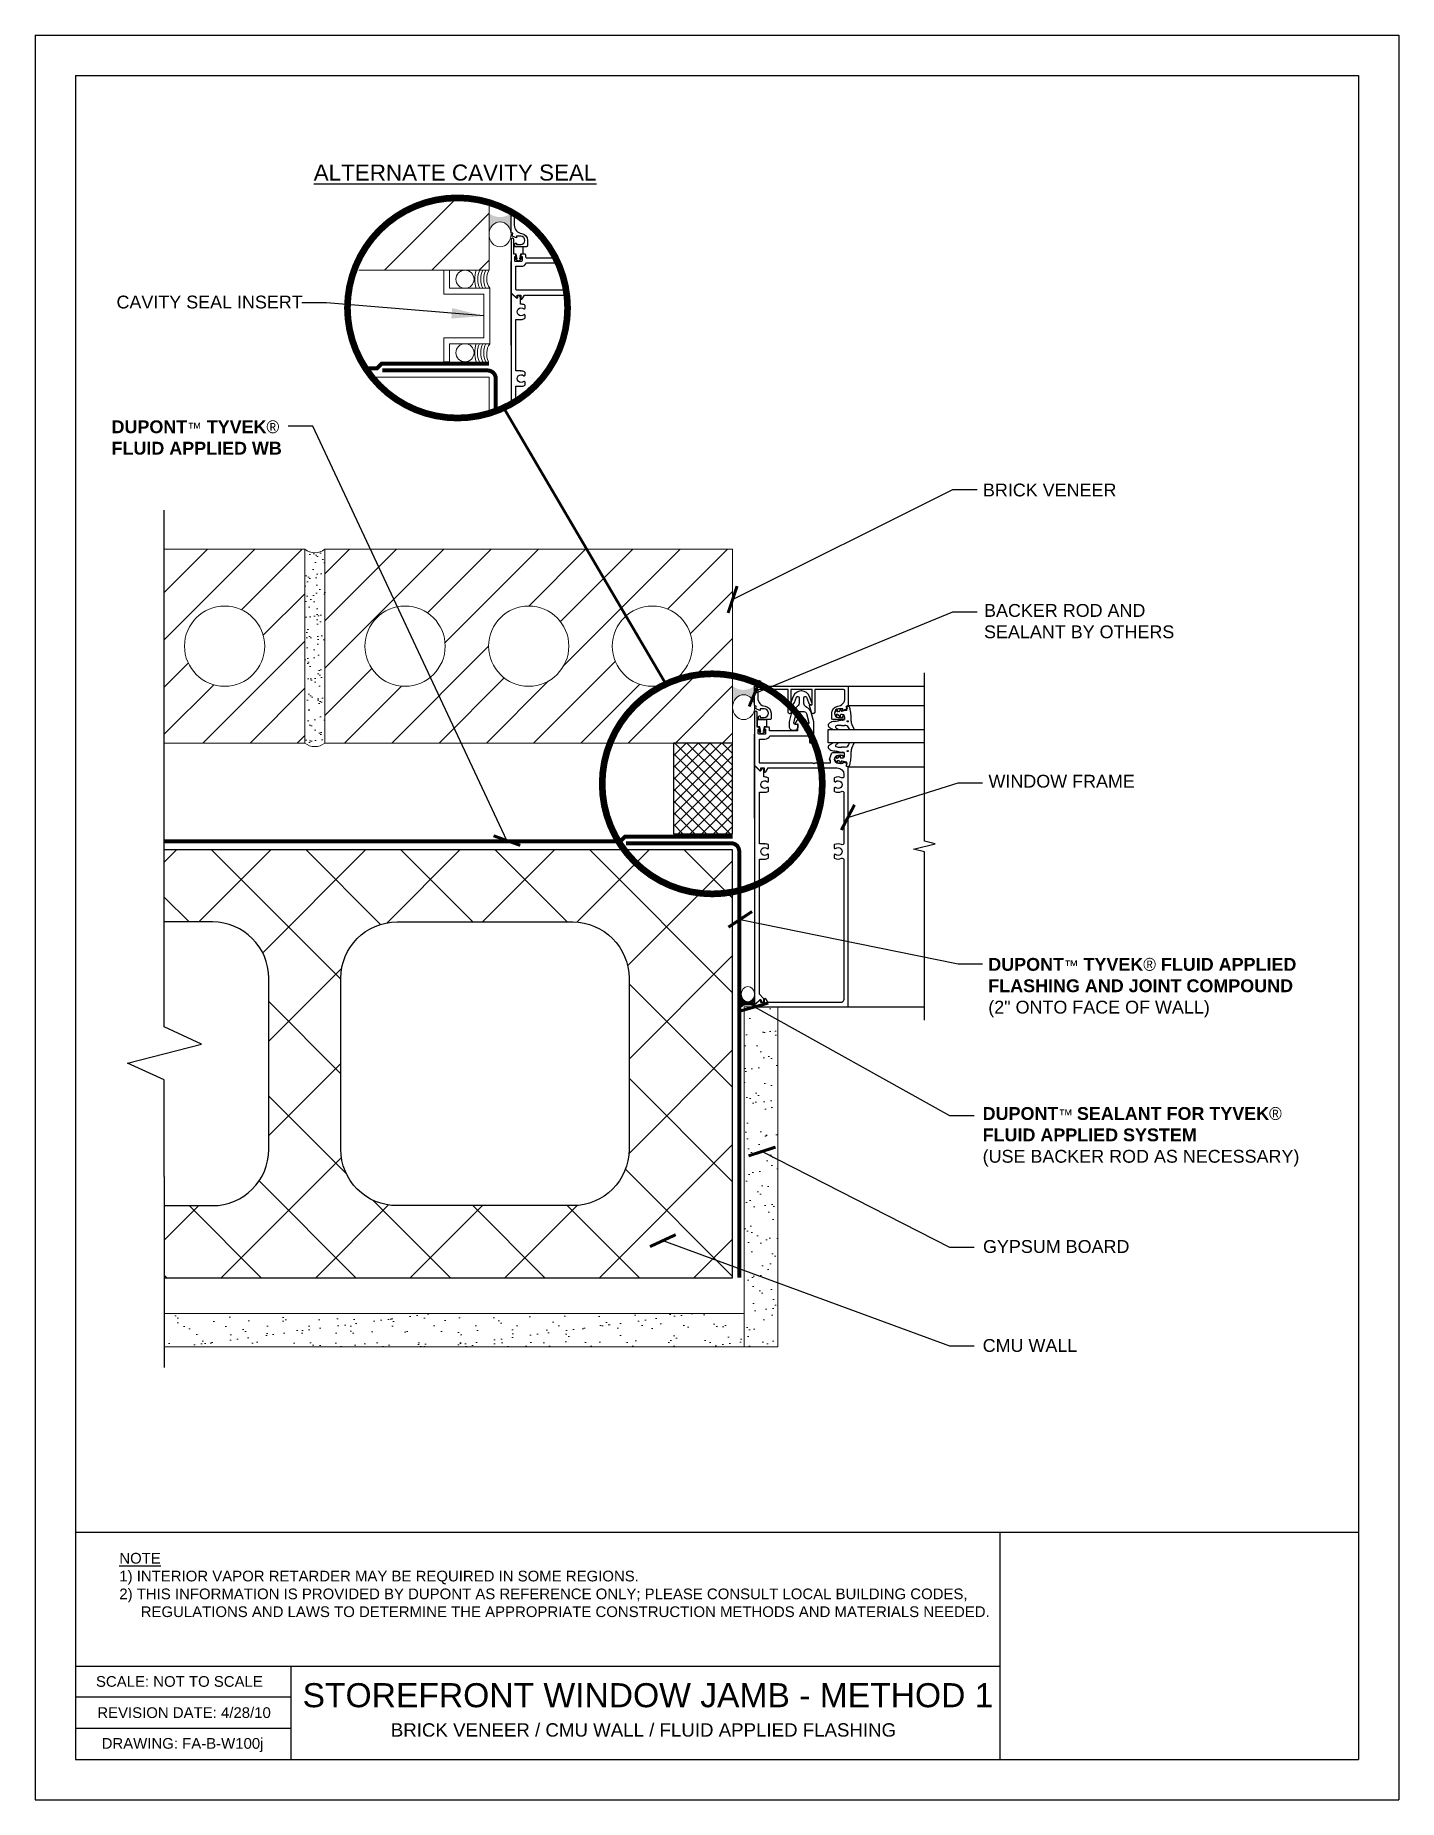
# Model space of a CAD drawing. Extents: x 334.4 to 359.9, y 2 to 35.
import ezdxf

# ---------------------------------------------------------------- set-up
doc = ezdxf.new("R2010")
doc.units = 0
doc.header["$LTSCALE"] = 1.5
doc.header["$MEASUREMENT"] = 0
doc.linetypes.add('DASHED2', pattern=[0.375, 0.25, -0.125])
doc.layers.get('0').update_dxf_attribs({"color": 8, "linetype": 'CONTINUOUS'})
for name, color, linetype in [('8x11-ttb$0$B', 5, 'CONTINUOUS'), ('CMU', 250, 'CONTINUOUS'), ('SEALANT', 250, 'CONTINUOUS'), ('Storefront Window', 250, 'CONTINUOUS'), ('STRUCTURE', 250, 'CONTINUOUS'), ('TEXT', 7, 'CONTINUOUS'), ('Tyvek FA Flashing and Joint Treatment', 150, 'DASHED2'), ('Tyvek FA WB', 10, 'DASHED2')]:
    doc.layers.add(name, color=color, linetype=linetype)
for name, color, linetype, lineweight in [('A- Cavity Seal', 250, 'CONTINUOUS', 20), ('A-Anno-txt0', 250, 'CONTINUOUS', 18), ('A-Backer Rod', 250, 'CONTINUOUS', 15), ('A-Sealant', 250, 'CONTINUOUS', 15), ('brick', 250, 'CONTINUOUS', 5), ('Gyp Board', 250, 'CONTINUOUS', 20)]:
    doc.layers.add(name, color=color, linetype=linetype, lineweight=lineweight)
doc.layers.add('VIEWPORT', color=7, linetype='CONTINUOUS', plot=False)
doc.styles.add('DETAILS', font='sanss___.ttf', dxfattribs={"height": 1})
doc.dimstyles.new('ARCH_1_1-2_IN', dxfattribs={"dimscale": 0, "dimtxt": 0.09375, "dimasz": 0.09375, "dimexe": 0.0625, "dimexo": 0.0625, "dimgap": 0.0625, "dimtad": 1, "dimdec": 4, "dimlfac": 8, "dimzin": 3, "dimdsep": 46, "dimlunit": 4, "dimtxsty": 'Standard', "dimblk1": 'ARCHTICK', "dimblk2": 'ARCHTICK', "dimsah": 1, "dimcen": 0.0625, "dimdle": 0.0625, "dimclrd": 256, "dimclre": 256, "dimclrt": 256, "dimadec": 0, "dimazin": 0, "dimtfac": 1, "dimtdec": 4, "dimtmove": 0, "dimatfit": 3, "dimldrblk": 'ARCHTICK', "dimfxl": 1, "dimfrac": 2, "dimtolj": 1, "dimtzin": 0, "dimlwd": -1, "dimlwe": -1, "dimarcsym": 0})
doc.dimstyles.new('TYVEKDETAILS', dxfattribs={"dimscale": 6, "dimtxt": 1.5, "dimasz": 0.1, "dimexe": 0.75, "dimexo": 0.75, "dimgap": 0.75, "dimtad": 0, "dimtih": 1, "dimtoh": 1, "dimdec": 4, "dimzin": 0, "dimdsep": 46, "dimlunit": 4, "dimtxsty": 'DETAILS', "dimcen": 0.0625, "dimadec": 0, "dimazin": 0, "dimtfac": 1, "dimtdec": 4, "dimtofl": 0, "dimtmove": 0, "dimatfit": 3, "dimfxl": 1, "dimfrac": 2, "dimtolj": 1, "dimtzin": 0, "dimarcsym": 0})

msp = doc.modelspace()

# ---------------------------------------------------------------- texts
at = {"layer": 'TEXT', "style": 'DETAILS'}
for s, insert, char_height, width, attachment_point in [('{\\LALTERNATE CAVITY SEAL}', (339.6219692625633, 32.42853959940214, 2.979996827461446e-09), 0.3, 13.90651772798026, 4), ('CAVITY SEAL INSERT', (335.9333511440374, 30.00696061750151, 2.979996827461446e-09), 0.24, 13.90651772798026, 4), ('{\\fSansSerif|b1|i0|c2|p2;DUPONT\\fArial|b0|i0|c0|p32;\\H0.8125x;™\\fSansSerif|b1|i0|c2|p2;\\H1.2308x; TYVEK\\fSymbol|b0|i0|c2|p18;â\\fSansSerif|b1|i0|c2|p2; FLUID APPLIED WB}', (335.8406913597811, 27.79557919334411, 2.979996827461446e-09), 0.239999999976, 4.083664647993283, 1), ('BRICK VENEER', (352.1387273950594, 26.61365170255033, 2.979996827461446e-09), 0.239999999976, 6.521350676943849, 1), ('BACKER ROD AND \\PSEALANT BY OTHERS', (352.1590665119648, 24.36081761928813, 2.979996827461446e-09), 0.239999999976, 6.521350676943849, 1), ('WINDOW FRAME', (352.2420816801197, 21.16698408967653, 2.979996827461446e-09), 0.239999999976, 6.521350676943849, 1), ('{\\fSansSerif|b1|i0|c2|p2;DUPONT\\fArial|b0|i0|c0|p32;\\H0.8125x;™\\fSansSerif|b1|i0|c2|p2;\\H1.2308x; TYVEK\\fSymbol|b0|i0|c2|p18;â\\fSansSerif|b1|i0|c2|p2; FLUID APPLIED FLASHING AND JOINT COMPOUND\\fSansSerif|b0|i0|c2|p2; \\P(2" ONTO FACE OF WALL)}', (352.2386813343206, 17.74128942598304, 2.979996827461446e-09), 0.239999999976, 6.521350676943849, 1), ('{\\fSansSerif|b1|i0|c2|p2;DUPONT\\fArial|b0|i0|c0|p32;\\H0.8125x;™\\fArial|b1|i0|c0|p32; \\H1.2308x;SEALANT FOR TYVEK\\fSymbol|b0|i0|c2|p18;â\\fArial|b0|i0|c0|p32; \\fArial|b1|i0|c0|p32;FLUID APPLIED SYSTEM\\P\\fArial|b0|i0|c0|p32;\\H0.99998x;(USE BACKER ROD AS NECESSARY)}', (352.1330564899454, 14.95192197221803, 2.979996827461446e-09), 0.239999999976, 6.521350676943849, 1), ('GYPSUM BOARD', (352.1397601531091, 12.46477872826631, 2.979996827461446e-09), 0.239999999976, 6.521350676943849, 1), ('CMU WALL', (352.1339026421476, 10.61328492802159, 2.979996827461446e-09), 0.239999999976, 6.521350676943849, 1), ('{\\LNOTE\\P}1) INTERIOR VAPOR RETARDER MAY BE REQUIRED IN SOME REGIONS.\\P\\pi-0.4,l0.4;2) THIS INFORMATION IS PROVIDED BY DUPONT AS REFERENCE ONLY; PLEASE CONSULT LOCAL BUILDING CODES, REGULATIONS AND LAWS TO DETERMINE THE APPROPRIATE CONSTRUCTION METHODS AND MATERIALS NEEDED.', (335.9861128399673, 6.614203653627122, 5.959993654922892e-09), 0.2, 16.26451670448571, 1), ('\\pi-0.033334,l0.033334,t0.1;SCALE: NOT TO SCALE', (335.5496051667322, 4.309273960608615, 2.979996827461446e-09), 0.2, 16.26451670448571, 1), ('\\pi0.43139;{\\H0.9x;STOREFRONT WINDOW JAMB - METHOD 1 \\P\\pi2.0817;\\H0.55556x;BRICK VENEER / CMU WALL / FLUID APPLIED FLASHING}', (338.9825789045774, 4.177565768573402, 2.979996827461445e-09), 0.5, 13.39364764594225, 1), ('\\pi-0.033334,l0.033334,t0.1;DRAWING: FA-B-W100j', (335.6558477522775, 3.151201285980392, 2.979996827461446e-09), 0.2, 16.26451670448571, 1)]:
    msp.add_mtext(s, dxfattribs=dict(at, insert=insert, char_height=char_height, width=width, attachment_point=attachment_point))

# ---------------------------------------------------------------- blocks, each defined once
blk = doc.blocks.new('_ArchTick')
at = {"color": 0, "linetype": 'ByBlock', "const_width": 0.15}
blk.add_lwpolyline([(-0.5, -0.5), (0.5, 0.5)], dxfattribs=at)
blk = doc.blocks.new('Revsion Date')
at = {"layer": 'TEXT', "insert": (0.000131622949083976, 0.2031688605532622, 2.979996827461446e-09), "char_height": 0.2, "width": 16.26451670448571, "attachment_point": 1, "style": 'DETAILS'}
blk.add_mtext('\\pi-0.033334,l0.033334,t0.1;REVISION DATE: 4/28/10', dxfattribs=at)

# ---------------------------------------------------------------- hatches: boundary and pattern name
at = {"layer": 'brick'}
h = msp.add_hatch(dxfattribs=at)
h.set_pattern_fill('_USER', color=256, scale=0.625, angle=45, style=0, pattern_type=0)
h.set_pattern_definition([(45, (226.6354716701221, 230.9541230135461), (-0.4419417382415922, 0.4419417382415922), [])])
edge = h.paths.add_edge_path()
edge.add_arc((342.3113738914944, 29.89862371468826), 2.058792527387993, 73.35295599800347, 159.9534315307982)
edge.add_line((340.3773146977072, 30.60434441422572), (342.9011667351363, 30.60434441422572))
edge.add_line((342.9011667351363, 30.60434441422572), (342.9011667351363, 31.87112747195148))
edge = h.paths.add_edge_path()
edge.add_arc((342.3113738914934, 29.8986237146877), 2.058792527387994, 99.51967970495151, 120.2249497789967)
edge.add_arc((341.4011667351363, 32.41684441422572), 0.75, 260.3143956268501, 319.4302338565494)
h = msp.add_hatch(dxfattribs=at)
h.set_pattern_fill('_USER', color=256, scale=0.625, angle=45, style=0, pattern_type=0)
h.set_pattern_definition([(45, (231.1899292790695, 222.1109249263858), (-0.4419417382415922, 0.4419417382415922), [])])
h.paths.add_polyline_path([(347.4556243440836, 21.76114632706543), (347.4556243440836, 25.38614632706543), (339.8306243440836, 25.38614632706543), (339.8306243440836, 21.76114632706543)])
h.paths.add_polyline_path([(345.2056243440836, 23.57364632706543, -1), (346.7056243440836, 23.57364632706543, -1)], flags=16)
h.paths.add_polyline_path([(342.8931243440836, 23.57364632706543, -1), (344.3931243440836, 23.57364632706543, -1)], flags=16)
h.paths.add_polyline_path([(340.5806243440836, 23.57364632706543, -1), (342.0806243440836, 23.57364632706543, -1)], flags=16)
h.paths.add_polyline_path([(337.2056243440836, 23.57364632706526, -1), (338.7056243440836, 23.57364632706526, -1)], flags=16)
h.paths.add_polyline_path([(336.8271074189201, 25.38614632706543), (336.8271074189201, 21.76114632706543), (339.4556243440836, 21.76114632706543), (339.4556243440836, 25.38614632706543)])
h = msp.add_hatch(dxfattribs=at)
h.set_pattern_fill('AR-SAND', color=256, scale=0.15, style=0)
h.set_pattern_definition([(37.50000000000001, (392.7514319464331, 106.4711611826428), (-0.009449003716441223, 0.2890235653519738), [0, -0.228, 0, -0.255, 0, -0.24375]), (7.499999999999999, (392.7514319464331, 106.4711611826428), (0.2654665057901591, 0.423321909784461), [0, -0.123, 0, -0.2055, 0, -0.07875]), (327.5, (392.566931946433, 106.4711611826428), (0.4671212792627242, 0.0008488580305446746), [0, -0.075, 0, -0.27, 0, -0.3525]), (317.5, (392.566931946433, 106.4711611826428), (0.450918990685844, 0.1316513347401374), [0, -0.0375, 0, -0.177, 0, -0.2025])])
h.paths.add_polyline_path([(339.4556243440836, 21.76114632706524, 0.3636398934486965), (339.8306243440836, 21.76114632706563), (339.8306243440836, 25.38614632706563, -0.3636398934486965), (339.4556243440836, 25.38614632706524)])
at = {"layer": 'CMU'}
h = msp.add_hatch(dxfattribs=at)
h.set_pattern_fill('ANSI37', color=256, scale=10, angle=-90.00000000001606, style=0)
h.set_pattern_definition([(314.999999999984, (459.3587764051688, 5.947301773686775), (0.883883476483432, 0.8838834764829367), []), (44.99999999998395, (459.3587764051688, 5.947301773686775), (-0.8838834764829367, 0.883883476483432), [])])
h.paths.add_polyline_path([(340.1293085546074, 14.16114632706774), (340.1293085546089, 17.36114632706784, -0.4142135623730369), (341.1819401335564, 18.41377790601453), (344.4661506598704, 18.41377790601359, -0.414213562373039), (345.5187822388176, 17.36114632706608), (345.5187822388173, 14.16114632706623, -0.4142135623731514), (344.4661506598694, 13.10851474811872), (341.1819401335547, 13.10851474811966, -0.4142135623731532)], flags=16)
h.paths.add_polyline_path([(336.8271074189203, 19.76114632706842), (336.8271074189203, 16.45328899511728), (337.5261464065992, 16.13085997987045), (336.1417781495624, 15.77579206026627), (336.827104463104, 15.45956135198622), (336.8271074189202, 13.65332602006839), (336.8271074189202, 11.76114632706805), (347.4556243440807, 11.7611463270654), (347.4556243440836, 19.76114632706543)])
edge = h.paths.add_edge_path()
edge.add_line((336.8271074189203, 18.41377790601575), (336.8271074189203, 16.45328899511728))
edge.add_line((336.8271074189203, 16.45328899511728), (337.5261464065992, 16.13085997987045))
edge.add_line((337.5261464065992, 16.13085997987045), (336.1417781495624, 15.77579206026627))
edge.add_line((336.1417781495624, 15.77579206026627), (336.827104463104, 15.45956135198622))
edge.add_line((336.827104463104, 15.45956135198622), (336.8271074189202, 13.65332602006839))
edge.add_line((336.8271074189202, 13.65332602006839), (336.8271074189202, 13.10851474812091))
edge.add_line((336.8271074189202, 13.10851474812088), (337.7293085546075, 13.10851474812063))
edge.add_arc((337.7293085546078, 14.16114632706825), 1.052631578947615, 269.9999999999838, 359.9999999999946)
edge.add_line((338.7819401335554, 14.16114632706814), (338.7819401335556, 17.36114632706824))
edge.add_arc((337.7293085546085, 17.3611463270683), 1.052631578947196, 359.9999999999961, 449.9999999999838)
edge.add_line((337.7293085546088, 18.4137779060155), (336.8271074189203, 18.41377790601575))
at = {"layer": 'Gyp Board'}
h = msp.add_hatch(dxfattribs=at)
h.set_pattern_fill('AR-SAND,_O', color=256, scale=0.25, angle=-1.272221872585407e-14)
h.set_pattern_definition([(217.5, (2129.824149203154, 573.2685049833256), (0.01574833952740192, -0.4817059422532897), [0, -0.38, 0, -0.425, 0, -0.40625]), (187.4999999999999, (2129.824149203154, 573.2685049833256), (-0.4424441763169319, -0.705536516307435), [0, -0.205, 0, -0.3425, 0, -0.13125]), (147.4999999999999, (2130.131649203154, 573.2685049833256), (-0.7785354654378738, -0.001414763384240878), [0, -0.1249999999999999, 0, -0.4499999999999995, 0, -0.587499999999999]), (137.4999999999999, (2130.131649203154, 573.2685049833256), (-0.7515316511430734, -0.2194188912335621), [0, -0.0625, 0, -0.295, 0, -0.3375])])
h.paths.add_polyline_path([(347.6743743440828, 10.46868204924669), (348.2993743440828, 10.46868204924669), (348.2993743440828, 16.82522656072172), (347.6743743440828, 16.82522656072172)])
h = msp.add_hatch(dxfattribs=at)
h.set_pattern_fill('AR-SAND,_O', color=256, scale=0.25, angle=-1.272221872585407e-14)
h.set_pattern_definition([(37.49999999999999, (392.7514319464331, 106.4711611826428), (-0.01574833952740193, 0.4817059422532897), [0, -0.38, 0, -0.425, 0, -0.40625]), (7.499999999999987, (392.7514319464331, 106.4711611826428), (0.4424441763169319, 0.705536516307435), [0, -0.205, 0, -0.3425, 0, -0.13125]), (327.5, (392.4439319464331, 106.4711611826428), (0.7785354654378738, 0.001414763384240952), [0, -0.125, 0, -0.45, 0, -0.5875]), (317.5, (392.4439319464331, 106.4711611826428), (0.7515316511430733, 0.2194188912335621), [0, -0.0625, 0, -0.295, 0, -0.3375])])
h.paths.add_polyline_path([(336.8271074189202, 11.09368204924692), (336.8271074189201, 10.46868204924698), (347.6743743440828, 10.46868204924669), (347.6743743440828, 11.09368204924669)])
at = {"layer": 'SEALANT'}
h = msp.add_hatch(color=256, dxfattribs=at)
h.dxf.hatch_style = 1
edge = h.paths.add_edge_path()
edge.add_ellipse((343.1072762323381, 31.27480539377015), major_axis=(0, -0.2330766102230893), ratio=0.8842993597885473, start_angle=90, end_angle=270, ccw=False)
edge.add_line((343.3133857295401, 31.27480539377208), (343.31338572954, 31.36756423306031))
edge.add_line((343.31338572954, 31.36756423306034), (343.31338572954, 31.66768934075367))
edge.add_arc((343.1072762323383, 31.9391563519778), 0.3408452185665765, 232.7926597487097, 307.2073402511995, ccw=False)
edge.add_line((342.9011667351361, 31.66768934075392), (342.9011667351361, 31.27480539376779))
h = msp.add_hatch(color=256, dxfattribs=at)
h.dxf.hatch_style = 1
edge = h.paths.add_edge_path()
edge.add_ellipse((347.6617338412855, 22.43160730660996), major_axis=(0, -0.2330766102230893), ratio=0.8842993597885473, start_angle=90, end_angle=270, ccw=False)
edge.add_line((347.8678433384875, 22.43160730661189), (347.8678433384873, 22.52436614590015))
edge.add_line((347.8678433384874, 22.52436614590015), (347.8678433384874, 22.82449125359345))
edge.add_arc((347.6617338412856, 23.09595826481758), 0.3408452185665765, 232.7926597487097, 307.2073402511995, ccw=False)
edge.add_line((347.4556243440836, 22.82449125359373), (347.4556243440836, 22.43160730660763))
h = msp.add_hatch(dxfattribs=at)
h.set_pattern_fill('ANSI37', color=256, scale=1.25, style=0)
h.set_pattern_definition([(45, (0, 0), (-0.110485434560398, 0.1104854345603981), []), (135, (0, 0), (-0.1104854345603981, -0.110485434560398), [])])
h.paths.add_polyline_path([(347.4556243440836, 21.76114632706543), (346.350206240525, 21.76114632706543), (346.350206240525, 20.06471863202336), (347.4556243440836, 20.06471863202336)])
h = msp.add_hatch(color=256, dxfattribs=at)
h.dxf.hatch_style = 1
edge = h.paths.add_edge_path()
edge.add_ellipse((347.7427872361387, 17.06360730373518), major_axis=(1.731817351502087e-17, 0.1414182889135392), ratio=0.8842993597885475, start_angle=90, end_angle=270, ccw=False)
edge.add_line((347.6177311337901, 17.06360730373399), (347.6177311337902, 17.00732625382))
edge.add_line((347.6177311337902, 17.00732625382), (347.6177311337902, 16.82522656072186))
edge.add_arc((347.7427872361386, 16.66051505154448), 0.2068064553878239, 412.79265974870975, 487.2073402511995, ccw=False)
edge.add_line((347.8678433384874, 16.82522656072166), (347.8678433384874, 17.06360730373655))

# ---------------------------------------------------------------- linework, layer by layer
at = {"layer": '8x11-ttb$0$B', "color": 7}
for p, q in [((335.1646109291123, 34.24780129109314, 2.979996827461446e-09), (335.1646109291123, 2.74780129109314, 2.979996827461446e-09)), ((335.1646109291123, 34.24780129109314, 2.979996827461446e-09), (359.1646109291123, 34.24780129109314, 2.979996827461446e-09)), ((359.1646109291123, 34.24780129109314, 2.979996827461446e-09), (359.1646109291123, 2.74780129109314, 2.979996827461446e-09)), ((335.1646109291123, 4.498467555936543, 2.979996827461446e-09), (352.4531579419513, 4.498467555936543, 2.979996827461446e-09)), ((335.1646109291123, 2.74780129109314, 2.979996827461446e-09), (359.1646109291123, 2.74780129109314, 2.979996827461446e-09))]:
    msp.add_line(p, q, dxfattribs=at)
for points, elevation in [([(359.1646109291123, 6.993121604363807), (335.1646109291123, 6.993121604363807)], 2.979996827461446e-09), ([(352.4531579419513, 6.993121604363807), (352.4531579419513, 2.74780129109314)], 2.979996827461446e-09), ([(339.192317090444, 4.498467555936543), (339.192317090444, 2.74780129109314)], 2.979996827461445e-09), ([(339.192317090444, 3.914867555936542), (335.1646109291123, 3.914867555936542)], 2.979996827461446e-09), ([(339.192317090444, 3.331267555936543), (335.1646109291123, 3.331267555936543)], 2.979996827461446e-09)]:
    msp.add_lwpolyline(points, dxfattribs=dict(at, elevation=elevation))
at = {"layer": 'A- Cavity Seal', "elevation": 2.979996827461446e-09}
msp.add_lwpolyline([(342.0524858008162, 28.89111680626357), (342.0524858008162, 29.34151688413229), (342.8020659955697, 29.34151688413229), (342.8020659955697, 30.15394433635689), (342.0524858008162, 30.15394433635689), (342.0524858008162, 30.60434441422561), (342.1646159598487, 30.60434441422561), (342.1646159598487, 30.26607449538952), (342.9141961546023, 30.26607449538952), (342.9141961546023, 29.22938672509966), (342.1646159598487, 29.22938672509966), (342.1646159598487, 28.89111680626357)], close=True, dxfattribs=at)
at = {"layer": 'A-Anno-txt0', "linetype": 'DASHED2', "ltscale": 0.125, "const_width": 0.125, "elevation": 2.979996827461446e-09, "flags": 128}
for points in [[(342.3113738914944, 27.83983118730026, 0.9999999999999999), (342.3113738914944, 31.95741624207625, 0.9999999999999999)], [(347.0760098722362, 18.93879947320369, 0.9999999999999999), (347.0760098722362, 23.05638452797967, 0.9999999999999999)]]:
    msp.add_lwpolyline(points, format="xyb", close=True, dxfattribs=at)
at = {"layer": 'A-Anno-txt0', "linetype": 'DASHED2', "ltscale": 0.125, "const_width": 0.05, "elevation": 2.979996827461446e-09, "flags": 128}
msp.add_lwpolyline([(346.2087110288036, 22.86478759479413), (343.1751749881616, 28.02980742189078)], dxfattribs=at)
at = {"layer": 'A-Backer Rod'}
for centre in [(342.4510371724981, 30.43520945480756, 2.979996827461446e-09), (342.4510371724981, 29.06025176568161, 2.979996827461446e-09)]:
    msp.add_circle(centre, 0.1691349594180605, dxfattribs=at)
for centre, major_axis, ratio in [((343.1072762323381, 31.27480539377015, 2.979996827461446e-09), (0, -0.2330766102230893), 0.8842993597885473), ((347.6617338412855, 22.43160730660996, 2.979996827461446e-09), (0, -0.2330766102230893), 0.8842993597885473), ((347.7427872361387, 17.06360730373515, 2.979996827461446e-09), (1.731817351502087e-17, 0.1414182889135392), 0.8842993597885472)]:
    msp.add_ellipse(centre, major_axis=major_axis, ratio=ratio, dxfattribs=at)
at = {"layer": 'A-Sealant'}
for centre, radius, start, end in [((343.1378104580951, 30.43520945480756, 2.979996827461446e-09), 0.5046350516342676, 160.4175544346969, 199.5824455653031), ((343.0809385311235, 30.43520945480756, 2.979996827461446e-09), 0.3925048926016678, 154.4745657267066, 205.5254342732933), ((343.1378104580951, 30.43520945480756, 2.979996827461446e-09), 0.3925048926016678, 154.4745657267066, 205.5254342732933), ((343.1937042516987, 30.43520945480756, 2.979996827461446e-09), 0.3925048926016678, 154.4745657267066, 205.5254342732933), ((343.1676482972599, 30.4452228109426, 2.979996827461446e-09), 0.3103741412928031, 149.1577088189077, 215.2539272252901), ((343.1378104580951, 29.06025176568161, 2.979996827461446e-09), 0.5046350516342676, 160.4175544346969, 199.5824455653031), ((343.074661868371, 29.06025176568161, 2.979996827461446e-09), 0.3925048926016678, 154.4745657267066, 205.5254342732933), ((343.1378104580951, 29.06025176568161, 2.979996827461446e-09), 0.3925048926016678, 154.4745657267066, 205.5254342732933), ((343.1942142730494, 29.06025176568161, 2.979996827461446e-09), 0.3925048926016678, 154.4745657267066, 205.5254342732933), ((343.1989777866492, 29.03972446672876, 2.979996827461446e-09), 0.3421583700592636, 146.3367065698953, 205.6809535142409), ((347.7427872361387, 16.66051505154448, 2.979996827461446e-09), 0.2068064553878326, 52.79265974873825, 127.2073402512269)]:
    msp.add_arc(centre, radius, start, end, dxfattribs=at)
at = {"layer": 'brick', "linetype": 'Continuous', "elevation": 2.979996827461446e-09}
for points in [[(340.4669966256676, 30.60434441422561), (342.9011667351363, 30.60434441422561), (342.9011667351363, 31.87112747195148)], [(336.8271074189201, 25.38614632706543), (339.4556243440836, 25.38614632706543), (339.4556243440836, 21.76114632706543), (336.8271074189201, 21.76114632706543)]]:
    msp.add_lwpolyline(points, dxfattribs=at)
at = {"layer": 'brick', "elevation": 2.979996827461446e-09}
msp.add_lwpolyline([(342.901166735136, 27.92611995742495), (342.9011667351363, 28.60434441422561), (340.710290582224, 28.60434441422625)], dxfattribs=at)
at = {"layer": 'brick', "linetype": 'Continuous', "elevation": 2.979996827461446e-09}
msp.add_lwpolyline([(347.4556243440836, 25.38614632706543), (339.8306243440836, 25.38614632706543), (339.8306243440836, 21.76114632706543), (347.4556243440836, 21.76114632706543)], close=True, dxfattribs=at)
at = {"layer": 'brick', "linetype": 'Continuous'}
for centre in [(337.9556243440836, 23.57364632706526, 2.979996827461526e-09), (341.3306243440836, 23.57364632706543, 2.979996827461486e-09), (343.6431243440836, 23.57364632706543, 2.979996827461486e-09), (345.9556243440836, 23.57364632706543, 2.979996827461486e-09)]:
    msp.add_circle(centre, 0.75, dxfattribs=at)
for centre in [(339.6431243440834, 25.60986508449713, 2.979996827461486e-09), (339.6431243440834, 21.98486508449713, 2.979996827461486e-09)]:
    msp.add_arc(centre, 0.2919012374533256, 230.0334297092292, 309.9665702907708, dxfattribs=at)
at = {"layer": 'CMU', "elevation": 2.979996827461446e-09}
msp.add_lwpolyline([(336.8271074189201, 11.76114632706793), (337.7012384072386, 11.76114632706759), (347.4556243440807, 11.7611463270654), (347.4556243440836, 19.76114632706543), (337.7012384072408, 19.76114632706816), (336.8271074189203, 19.76114632706839)], dxfattribs=at)
msp.add_lwpolyline([(336.8271074189202, 13.10851474812085), (337.7293085546076, 13.10851474812063, 0.4142135623730911), (338.7819401335554, 14.16114632706802), (338.7819401335556, 17.36114632706813, 0.414213562373095), (337.7293085546087, 18.4137779060155), (336.8271074189203, 18.41377790601575)], format="xyb", dxfattribs=at)
msp.add_lwpolyline([(341.1819401335546, 13.10851474811966, -0.414213562373095), (340.1293085546074, 14.16114632706763), (340.1293085546089, 17.36114632706773, -0.414213562373095), (341.1819401335565, 18.41377790601453), (344.4661506598703, 18.41377790601359, -0.414213562373095), (345.5187822388176, 17.361146327066), (345.5187822388173, 14.16114632706612, -0.414213562373095), (344.4661506598695, 13.10851474811872)], format="xyb", close=True, dxfattribs=at)
at = {"layer": 'Gyp Board', "elevation": 2.979996827461446e-09}
msp.add_lwpolyline([(347.6743743440828, 10.46868204924669), (348.2993743440828, 10.46868204924669), (348.2993743440828, 16.82522656072172), (347.6743743440828, 16.82522656072172)], close=True, dxfattribs=at)
msp.add_lwpolyline([(336.8271074189201, 10.46868204924695), (347.6743743440828, 10.46868204924669), (347.6743743440828, 11.09368204924669), (336.8271074189201, 11.09368204924695)], dxfattribs=at)
at = {"layer": 'SEALANT', "elevation": 2.979996827461446e-09}
msp.add_lwpolyline([(347.4556243440836, 21.76114632706543), (346.350206240525, 21.76114632706543), (346.350206240525, 20.06471863202336), (347.4556243440836, 20.06471863202336)], close=True, dxfattribs=at)
at = {"layer": 'Storefront Window'}
for p, q in [((343.3133857295401, 29.20096922746129, 2.979996827461446e-09), (343.3133857295401, 30.76796932746129, 2.979996827461446e-09)), ((349.6178433384873, 22.82449125359352, 2.979996827461446e-09), (351.0425629650188, 22.82449125359352, 2.979996827461446e-09)), ((349.5914803180235, 22.44982960303315, 2.979996827461446e-09), (349.6276057205289, 22.45288169013156, 2.979996827461446e-09)), ((349.6178433384874, 22.46277114030107, 2.979996827461446e-09), (351.0425629650188, 22.46277114030107, 2.979996827461446e-09)), ((349.4477986249, 22.34827838620123, 2.979996827461446e-09), (349.4296790437945, 22.34736062170822, 2.979996827461446e-09)), ((349.4531237509987, 22.35236134259719, 2.979996827461446e-09), (349.473866048078, 22.39548552465908, 2.979996827461446e-09)), ((349.5866945303525, 22.37167981625618, 2.979996827461446e-09), (349.50742377351, 22.35394973984165, 2.979996827461446e-09)), ((347.8678433384874, 20.35777114030111, 2.979996827461446e-09), (347.8678433384874, 21.92477124030108, 2.979996827461446e-09)), ((349.6880141051704, 22.10820195285618, 2.979996827461446e-09), (349.7294080635296, 22.01310252708896, 2.979996827461446e-09)), ((349.6880141051704, 21.66734032774599, 2.979996827461446e-09), (349.7294080635296, 21.76243975351326, 2.979996827461446e-09)), ((349.4477986249, 21.42726389440094, 2.979996827461446e-09), (349.4296790437945, 21.428181658894, 2.979996827461446e-09)), ((349.4531237509987, 21.42318093800503, 2.979996827461446e-09), (349.473866048078, 21.38005675594314, 2.979996827461446e-09)), ((349.5866945303525, 21.40386246434599, 2.979996827461446e-09), (349.50742377351, 21.42159254076051, 2.979996827461446e-09)), ((349.5914803180235, 21.32571267756902, 2.979996827461446e-09), (349.6276057205289, 21.3226605904706, 2.979996827461446e-09)), ((349.6178433384874, 21.31322656072172, 2.979996827461446e-09), (351.0425629650188, 21.31322656072172, 2.979996827461446e-09)), ((349.6178433384873, 16.82494667401414, 2.979996827461446e-09), (351.0425629650188, 16.82494667401414, 2.979996827461446e-09))]:
    msp.add_line(p, q, dxfattribs=at)
at = {"layer": 'Storefront Window', "elevation": 2.979996827461446e-09}
for points in [[(343.4592943402321, 31.60768934075369), (343.4033857295399, 31.60768934075369, 0.4142135623730908), (343.3733857295399, 31.57768934075366), (343.3733857295399, 31.44534239663668, 0.3770804301294404), (343.5094067821715, 31.2906270397323, -0.3770804301294486), (343.6218857295399, 31.1626893407537), (343.6218857295399, 31.06368934075371, -0.4142135623730951), (343.60188572954, 31.04368934075367), (343.3838857295399, 31.04368934075367), (343.3838857295399, 31.09268934075371, -0.4142135623730951), (343.40388572954, 31.11268934075369), (343.4158857295399, 31.11268934075369), (343.4158857295399, 31.08368934075369), (343.4928857295399, 31.08368934075369, 1), (343.4928857295399, 31.24168934075371), (343.4158857295399, 31.24168934075371), (343.4158857295399, 31.21268934075371), (343.3333857295399, 31.24168934075371), (343.3433857295399, 31.29468846578763), (343.31338572954, 31.30568934075367), (343.31338572954, 31.6676893407537), (343.3644804775067, 31.6676893407537)], [(344.1474627255834, 30.82996922746128), (343.60438572954, 30.82996922746128, -0.4142135623731125), (343.58938572954, 30.84496922746126), (343.58938572954, 30.8879691274613, 0.4142135623730605), (343.57438572954, 30.90296912746129), (343.52238572954, 30.90296912746129, 0.4142135623731367), (343.49738572954, 30.87796912746128), (343.49738572954, 30.8629691274613), (343.51938572954, 30.8629691274613), (343.51938572954, 30.7829693274613, -0.4142135623730604), (343.50438572954, 30.76796932746129), (343.39638572954, 30.76796932746129, -0.4142135623730605), (343.3813857295401, 30.7829693274613), (343.3813857295401, 30.8629691274613), (343.40338572954, 30.8629691274613), (343.40338572954, 30.87796912746128, 0.4142135623730951), (343.37838572954, 30.90296912746129), (343.36338572954, 30.90296912746129), (343.36338572954, 31.17546922746129, 1), (343.3133857295401, 31.17546922746129), (343.3133857295401, 30.16982051264992), (343.3300968406512, 30.16982051264992), (343.4167539549047, 30.08685093517309, 0.660347023866325), (343.4285949553986, 30.09190709124448), (343.4285949553986, 30.1389692274613), (343.4935949553986, 30.1389692274613), (343.4935949553986, 30.07596922746131, 0.7490425318063794), (343.5212231424831, 30.0678742357405), (343.5667968551246, 30.1389692274613), (344.3205091013888, 30.1389692274613)], [(344.298236714393, 30.22896922746131), (343.41838572954, 30.22896922746131, -0.4142135623731125), (343.40338572954, 30.24396922746129), (343.40338572954, 30.67796932746128), (343.50438572954, 30.67796932746131, 0.2953831756989194), (343.6001771247693, 30.73996922746127), (344.1904067275474, 30.73996922746127)], [(343.4875949553985, 28.71930268418328), (343.5013857295399, 28.71930268418328), (343.4033857295399, 28.71930268418328), (343.40338572954, 29.68330268418327), (343.50138572954, 29.68330268418327, 0.1181116224261147), (343.56618260454, 29.69882576474203, 0.2822912805812102), (343.57438572954, 29.71219746957848), (343.57438572954, 29.76012111575216, 0.6446448688013827), (343.5494993659037, 29.77140206491657, -2.206052281035945), (343.5494993659037, 29.88120330344998, 0.6446448688013372), (343.57438572954, 29.89248425261439), (343.57438572954, 29.94040789878807, 0.2822912805812784), (343.56618260454, 29.95377960362458, 0.1181116224259826), (343.5013857295401, 29.96930268418328), (343.4875949553987, 29.96930268418328), (343.4875949553987, 30.08630268418329, 0.4142135623730951), (343.4405949553986, 30.13330268418326), (343.4345949553987, 30.13330268418326), (343.4345949553987, 30.09369596838712, -0.6603470238662281), (343.41260452591, 30.08430596425455), (343.3303014445313, 30.16310678685116, 0.6603470238662849), (343.3133857295401, 30.15588370674917), (343.3133857295398, 28.10012463288546)], [(343.4033857295398, 28.153305171729), (343.4033857295399, 28.43330268418327), (343.5013857295398, 28.43330268418327, 0.1181116224261147), (343.5661826045399, 28.44882576474203, 0.282291280581196), (343.5743857295399, 28.46219746957848), (343.5743857295399, 28.51012111575216, 0.6446448688013827), (343.5494993659035, 28.52140206491657, -2.206052281035945), (343.5494993659035, 28.63120330344998, 0.6446448688013372), (343.5743857295399, 28.64248425261439), (343.5743857295399, 28.69040789878807, 0.2822912805812784), (343.5661826045399, 28.70377960362458, 0.1181116224259781), (343.5013857295399, 28.71930268418328)], [(348.0420525643458, 19.87610459702307), (348.0558433384873, 19.87610459702307), (347.9578433384872, 19.87610459702307), (347.9578433384874, 20.84010459702307), (348.0558433384873, 20.84010459702307, 0.1181116224261147), (348.1206402134874, 20.85562767758182, 0.2822912805812102), (348.1288433384874, 20.86899938241828), (348.1288433384874, 20.91692302859195, 0.6446448688013827), (348.103956974851, 20.92820397775637, -2.206052281035945), (348.103956974851, 21.03800521628978, 0.6446448688013372), (348.1288433384874, 21.04928616545419), (348.1288433384874, 21.09720981162786, 0.2822912805812784), (348.1206402134874, 21.11058151646438, 0.1181116224259826), (348.0558433384874, 21.12610459702307), (348.042052564346, 21.12610459702307), (348.042052564346, 21.24310459702309, 0.4142135623730951), (347.995052564346, 21.29010459702306), (347.989052564346, 21.29010459702306), (347.989052564346, 21.25049788122692, -0.6603470238662281), (347.9670621348573, 21.24110787709435), (347.8847590534787, 21.31990869969098, 0.6603470238662849), (347.8678433384874, 21.31268561958899), (347.8678433384869, 16.88902357445716, 0.6603470238663963), (347.8847590534782, 16.88180049435522), (347.9670621348569, 16.96060131695174, -0.6603470238662127), (347.9890525643455, 16.95121131281917), (347.9890525643455, 16.91160459702297), (347.9950525643455, 16.91160459702297, 0.6681786379192892), (348.0282865830612, 16.99183861573874), (347.9578433384869, 17.06228186031313), (347.9578433384872, 19.59010459702307), (348.0558433384872, 19.59010459702307, 0.1181116224261147), (348.1206402134873, 19.60562767758182, 0.282291280581196), (348.1288433384872, 19.61899938241828), (348.1288433384872, 19.66692302859195, 0.6446448688013827), (348.1039569748508, 19.67820397775637, -2.206052281035945), (348.1039569748508, 19.78800521628978, 0.6446448688013372), (348.1288433384873, 19.79928616545419), (348.1288433384873, 19.84720981162786, 0.2822912805812784), (348.1206402134873, 19.86058151646438, 0.1181116224259781), (348.0558433384873, 19.87610459702307)]]:
    msp.add_lwpolyline(points, format="xyb", dxfattribs=at)
for points in [[(343.4725365346472, 30.81919124209034), (343.4995517442011, 30.84185969446321, -0.9999999999999398), (343.5156214344433, 30.82270858338524), (343.45038572954, 30.76796932746129), (343.3851500246368, 30.82270858338524, -1.000000000000095), (343.4012197148789, 30.84185969446321), (343.4282349244328, 30.81919124209034), (343.4084371185256, 30.90596932746129), (343.3663857295401, 30.90596932746129), (343.3663857295401, 31.04696942746131), (343.5343857295401, 31.04696942746128), (343.5343857295401, 30.90596932746129), (343.4923343405544, 30.90596932746129)], [(348.1563433384873, 22.2004912535935), (347.9383433384872, 22.2004912535935), (347.9383433384872, 22.24949125359353, -0.4142135623730951), (347.9583433384873, 22.26949125359351), (347.9703433384873, 22.26949125359351), (347.9703433384873, 22.24049125359352), (348.0473433384873, 22.24049125359352, 1), (348.0473433384873, 22.39849125359353), (347.9703433384873, 22.39849125359353), (347.9703433384873, 22.36949125359354), (347.8878433384873, 22.39849125359353), (347.8978433384873, 22.45149037862745), (347.8678433384873, 22.4624912535935), (347.8678433384873, 22.82449125359352), (349.6178433384873, 22.82449125359352), (349.6178433384873, 22.4624912535935), (349.5878433384872, 22.45149037862745), (349.5978433384873, 22.39849125359353), (349.5153433384872, 22.36949125359354), (349.5153433384872, 22.39849125359353), (349.4383433384872, 22.39849125359353, 1), (349.4383433384872, 22.24049125359352), (349.5153433384872, 22.24049125359352), (349.5153433384872, 22.26949125359351), (349.5273433384873, 22.26949125359351, -0.4142135623730951), (349.5473433384873, 22.24949125359353), (349.5473433384873, 22.2004912535935), (349.3293433384873, 22.2004912535935, -0.414213562373043), (349.3093433384873, 22.22049125359354), (349.3093433384873, 22.31949125359353, -0.3770804301294552), (349.4218222858557, 22.44742895257212, 0.3770804301294248), (349.5578433384873, 22.6021443094765), (349.5578433384873, 22.73449125359349, 0.4142135623730951), (349.5278433384873, 22.76449125359352), (348.9921297801118, 22.76449125359352), (348.9921297801118, 22.3386676555304, -0.8769746978767272), (348.933152036312, 22.3309029685264), (348.8973757398265, 22.46441979323913, -0.5773515995314432), (348.9096231782109, 22.47666728050336), (348.9295415896609, 22.47133015824085, 0.4931454260313212), (348.9421297801118, 22.48098941650375), (348.9421297801118, 22.76449125359352), (348.5435568968629, 22.76449125359352), (348.5435568968629, 22.48098941650375, 0.4931454260313071), (348.556145087314, 22.47133015824085), (348.5760634987639, 22.47666728050336, -0.5773515995314307), (348.5883109371482, 22.46441979323913), (348.5525346406628, 22.3309029685264, -0.8769746978767224), (348.493556896863, 22.3386676555304), (348.493556896863, 22.76449125359352), (347.9578433384872, 22.76449125359352, 0.4142135623730908), (347.9278433384873, 22.73449125359349), (347.9278433384873, 22.6021443094765, 0.3770804301294404), (348.0638643911188, 22.44742895257212, -0.3770804301294486), (348.1763433384873, 22.31949125359353), (348.1763433384873, 22.22049125359354, -0.4142135623730951)], [(348.7882930509238, 22.51115225826459), (348.7882930509238, 22.60901674969233, -0.8390996311772737), (348.8367853664435, 22.61756725327547), (348.8734658887471, 22.51678834651256, 0.317837245195849), (348.9304011745904, 22.47731211029446, 0.5176380902049651), (348.9443581317531, 22.49744177364875), (348.8953114268298, 22.63219648792432, 0.315298788878987), (348.7487193779872, 22.73484134556548), (348.7378667238605, 22.73484134556548, 0.315298788878986), (348.5912746750179, 22.63219648792432), (348.5422279700946, 22.49744177364886, 0.5176380902051414), (348.5561849272574, 22.47731211029452, 0.3178372451957014), (348.6131202131006, 22.51678834651256), (348.6498007354043, 22.61756725327547, -0.8390996311772755), (348.6982930509239, 22.60901674969233), (348.6982930509239, 22.51115225826459, -0.304694561002323), (348.6423237724673, 22.42783413303829, 0.234468587772891), (348.5600308347434, 22.33446282677835), (348.5118433384874, 22.15462464246133), (348.5118433384874, 22.07382700517627, 0.4142135623730951), (348.5868433384874, 21.99882700517628), (348.6079784024159, 21.99882700517628, 0.2679491924310998), (348.6729303076999, 22.0363270051763), (348.6833337195442, 22.05434624306275, 0.1316524975874127), (348.6853433384874, 22.06184624306275), (348.6853433384874, 22.10026301992917, 0.466307658155023), (348.6677386158224, 22.11503513622438), (348.6371490471868, 22.10964136994568, -0.5486187866266593), (348.602961827068, 22.14695017388914), (348.6469641591094, 22.31116911271914, -0.3394542588633731), (348.6952604504239, 22.34822816046398), (348.7913256514238, 22.34822816046398, -0.3394542588633806), (348.8396219427383, 22.31116911271914), (348.8836688769142, 22.14678371645721, -0.5486187866267026), (348.8494816567954, 22.10947491251375), (348.8179480611524, 22.11503513622438, 0.4663076581549861), (348.8003433384874, 22.10026301992917), (348.8003433384874, 22.06184624306275, 0.1316524975873938), (348.8023529574306, 22.05434624306275), (348.812756369275, 22.0363270051763, 0.2713314781362632), (348.878654161166, 21.99883297008995, -0.4179124203606423), (348.8938433384874, 21.98383416307274), (348.8938433384874, 21.7863712322731, 0.4142135623730777), (348.9238433384874, 21.75637123227307), (348.9438433384873, 21.75637123227307, 0.4142135623731123), (348.9738433384874, 21.7863712322731), (348.9738433384874, 22.1579813417847), (348.9265552671043, 22.33446282677835, 0.2344685877728889), (348.8442623293804, 22.42783413303829, -0.3046945610023244)], [(348.121254464072, 21.2957711403011), (349.4128433384874, 21.2957711403011, -0.4142135623731034), (349.5378433384874, 21.1707711403011), (349.5378433384874, 21.13880639272821, -0.5558234986353783), (349.4931249476824, 21.1110070086753, 0.236434646243465), (349.3650464634874, 21.11024805974233, 0.2822912805812141), (349.3568433384874, 21.09687635490587), (349.3568433384874, 21.0489527087322, 0.6446448688012341), (349.3817297021237, 21.03767175956784, -2.206052281035937), (349.3817297021237, 20.92787052103438, 0.6446448688013208), (349.3568433384874, 20.91658957186996), (349.3568433384874, 20.86866592569629, 0.2822912805812464), (349.3650464634874, 20.85529422085983, 0.236434646243558), (349.4931249476829, 20.85453527192703, -0.5558234986353612), (349.5378433384874, 20.82673588787389), (349.5378433384874, 19.88880639272821, -0.5558234986355347), (349.4931249476824, 19.86100700867524, 0.236434646243559), (349.3650464634874, 19.86024805974233, 0.2822912805812567), (349.3568433384874, 19.84687635490587), (349.3568433384874, 19.7989527087322, 0.6446448688013702), (349.3817297021237, 19.78767175956784, -2.206052281035924), (349.3817297021237, 19.67787052103438, 0.6446448688014803), (349.3568433384874, 19.66658957186996), (349.3568433384874, 19.61866592569629, 0.2822912805812284), (349.3650464634874, 19.60529422085983, 0.2364346462434863), (349.4931249476828, 19.60453527192703, -0.5558234986354615), (349.5378433384874, 19.57673588787395), (349.5378433384874, 16.96722656072171, -0.4142135623730951), (349.4758433384874, 16.9052265607217), (348.121254464072, 16.9052265607217), (348.0756807514305, 16.97632155244253, 0.7490425318064292), (348.048052564346, 16.96822656072175), (348.048052564346, 16.9052265607217), (347.9830525643459, 16.9052265607217), (347.9830525643459, 16.95183327651779, 0.6603470238661271), (347.9712115638521, 16.95688943258921), (347.8845544495985, 16.87391985511238), (347.8678433384874, 16.87391985511238), (347.8678433384874, 16.82522656072172), (349.6178433384873, 16.82522656072172), (349.6178433384874, 21.31322656072172), (349.5878433384873, 21.3237720152672), (349.5978433384873, 21.37677114030112), (349.5153433384874, 21.40577114030111), (349.5153433384874, 21.37677114030112), (349.4383433384874, 21.37677114030112, -1), (349.4383433384874, 21.53477114030107), (349.5153433384874, 21.53477114030107), (349.5153433384874, 21.50577114030108), (349.5273433384874, 21.50577114030108, 0.414213562373134), (349.5473433384874, 21.52577114030112), (349.5473433384874, 21.5747711403011), (349.3243433384874, 21.5747711403011, 0.3224291363345259), (349.3006375554645, 21.55771065233085), (349.2602732901782, 21.44777114030109), (349.2818433384874, 21.44777114030109), (349.2818433384874, 21.38577114030113), (348.9923433384873, 21.38577114030113), (348.9773433384873, 21.37077114030114), (348.9623433384874, 21.38577114030113), (347.9728433384873, 21.38577114030113, -0.4142135623731125), (347.9578433384874, 21.40077114030112), (347.9578433384874, 21.83477124030111), (348.0588433384873, 21.83477124030111, 0.2953831756989194), (348.1546347337166, 21.8967711403011), (348.8673433384873, 21.8967711403011), (348.8673433384873, 21.98677114030107), (348.8128433384874, 21.98677114030107), (348.8128433384874, 22.11613376441159), (348.8624075597736, 22.11179745693255, 0.6309963913485143), (348.8669881793149, 22.11957490937232), (348.8266413962953, 22.18137421869778, 0.5417518471030809), (348.6591102554717, 22.18127880259777), (348.6189197822968, 22.11956545943445, 0.6302003646972343), (348.623506761956, 22.11179745693255), (348.6728433384874, 22.11611384807617), (348.6728433384874, 21.98677114030107), (348.1588433384874, 21.98677114030107, -0.4142135623731125), (348.1438433384874, 22.00177114030106), (348.1438433384874, 22.0447710403011, 0.4142135623730605), (348.1288433384874, 22.05977104030109), (348.0768433384874, 22.05977104030109, 0.4142135623731367), (348.0518433384874, 22.03477104030111), (348.0518433384874, 22.01977104030112), (348.0738433384873, 22.01977104030112), (348.0738433384873, 21.93977124030113, -0.4142135623730604), (348.0588433384873, 21.92477124030108), (347.9508433384874, 21.92477124030108, -0.4142135623730605), (347.9358433384874, 21.93977124030113), (347.9358433384874, 22.01977104030112), (347.9578433384874, 22.01977104030112), (347.9578433384874, 22.03477104030111, 0.4142135623730951), (347.9328433384874, 22.05977104030109), (347.9178433384874, 22.05977104030109), (347.9178433384874, 22.33227114030109, 1), (347.8678433384874, 22.33227114030109), (347.8678433384874, 21.32662242548975), (347.8845544495985, 21.32662242548975), (347.9712115638521, 21.24365284801291, 0.660347023866325), (347.9830525643459, 21.24870900408428), (347.9830525643459, 21.2957711403011), (348.048052564346, 21.2957711403011), (348.048052564346, 21.23277114030111, 0.7490425318063794), (348.0756807514305, 21.22467614858033)], [(348.0269941435946, 21.97599315493017), (348.0540093531484, 21.99866160730301, -0.9999999999999398), (348.0700790433907, 21.97951049622503), (348.0048433384874, 21.92477124030108), (347.9396076335842, 21.97951049622503, -1.000000000000095), (347.9556773238263, 21.99866160730301), (347.9826925333801, 21.97599315493017), (347.962894727473, 22.06277124030112), (347.9208433384874, 22.06277124030112), (347.9208433384874, 22.2037713403011), (348.0888433384874, 22.2037713403011), (348.0888433384874, 22.06277124030112), (348.0467919495018, 22.06277124030112)]]:
    msp.add_lwpolyline(points, format="xyb", close=True, dxfattribs=at)
for points in [[(351.0425629650188, 16.57494667401414), (351.0425629650188, 19.72470896380383), (350.8425829650188, 19.77472896380385), (351.2425629650188, 19.87470896380387), (351.0425629650188, 19.92470896380388), (351.0425629650188, 23.07449125359352)], [(351.0425629650188, 21.76277114030108), (349.2428433384874, 21.76277114030108), (349.2428433384874, 22.01277114030108), (351.0425629650188, 22.01277114030108)]]:
    msp.add_lwpolyline(points, dxfattribs=at)
at = {"layer": 'Storefront Window'}
for centre, radius in [((349.6086608856684, 22.1659039266641, 2.979996827461446e-09), 0.009999994), ((349.6086608856684, 22.1659039266641, 2.979996827461446e-09), 0.009999998000000001), ((349.6086608856684, 21.60963835393807, 2.979996827461446e-09), 0.009999998000000001), ((349.6086608856684, 21.60963835393807, 2.979996827461446e-09), 0.009999994)]:
    msp.add_circle(centre, radius, dxfattribs=at)
for centre, radius, start, end in [((349.5923221778119, 22.43986510243872, 2.979996827461446e-09), 0.00999999999999946, 94.829217112743, 201.2410432505024), ((349.6284475803171, 22.44291718953713, 2.979996827461446e-09), 0.009999999999998899, 21.8614332739863, 94.829217112743), ((349.261362307441, 22.29563679989678, 2.979996827461446e-09), 0.4055289000000025, 13.08010633959791, 21.8614332739863), ((349.3006242283163, 22.07796939679474, 2.979996827461446e-09), 0.06095632, 129.5863171127417, 153.6041171127425), ((349.3219404036414, 22.05920731560656, 2.979996827461446e-09), 0.08911234, 120.0609171127428, 132.464017112743), ((349.4106248741377, 21.90597935440894, 2.979996827461446e-09), 0.2661386, 102.1642171127428, 120.0641171127425), ((349.2095316253518, 23.37312841437142, 2.979996827461446e-09), 1.215661, 276.856717112742, 280.8163171127433), ((349.3719446515994, 22.31269684492707, 2.979996827461446e-09), 0.008912183, 147.5372171127411, 208.159817112743), ((349.5076729165414, 22.38528093095715, 2.979996827461446e-09), 0.162894, 208.135917112742, 228.894817112745), ((349.7986427759199, 22.04085381760189, 2.979996827461446e-09), 0.5148453, 139.9442171127425, 147.5001171127418), ((349.4017635312119, 22.29044819511068, 2.979996827461446e-09), 0.006830666, 127.0270171127421, 225.7021171127429), ((349.2242871133969, 22.16634661592832, 2.979996827461446e-09), 0.2098549, 28.16292711274289, 34.61290711274084), ((349.4045321909904, 22.22260042188248, 2.979996827461446e-09), 0.07361984, 72.99848711274271, 94.829217112743), ((349.4059720389997, 22.26845441584931, 2.979996827461446e-09), 0.008003958, 228.9327171127418, 297.2201171127427), ((349.4216943034539, 22.35777509316665, 2.979996827461446e-09), 0.0224316, 94.03791731274221, 139.9430171127435), ((349.407457591008, 22.26320082857671, 2.979996827461446e-09), 0.002865378, 319.4382171127422, 50.22026711274194), ((349.434266008837, 22.35550539720418, 2.979996827461446e-09), 0.02005705, 156.1998171127445, 189.6898171127445), ((349.4216773488444, 22.35706113130408, 2.979996827461446e-09), 0.008709076999999999, 214.4889171127448, 271.0242171127421), ((349.50770240671, 22.32729757615317, 2.979996827461446e-09), 0.09870529, 150.7074171127426, 158.421717112745), ((349.4190707265608, 22.37722326463046, 2.979996827461446e-09), 0.003027116, 327.3817171127435, 74.01460711274248), ((349.4286746382814, 22.37066851035121, 2.979996827461446e-09), 0.02332952, 252.9515171127428, 272.4675171127428), ((349.4188324274428, 22.28126254834751, 2.979996827461446e-09), 0.01378669, 29.75260711274334, 58.3834171127416), ((349.7896273005575, 22.5246573146386, 2.979996827461446e-09), 0.4297797, 213.3948171127426, 219.8331171127433), ((349.5063733167593, 21.81940268875627, 2.979996827461446e-09), 0.3661788, 87.83008011274273, 100.8177171127425), ((349.4405315439896, 22.36327043282876, 2.979996827461446e-09), 0.01666048999999861, 295.8608171127404, 319.0964171127413), ((349.4716154837964, 22.25907738560352, 2.979996827461446e-09), 0.0154608, 218.9378171127422, 260.796117112742), ((349.4777897489855, 22.28070394516288, 2.979996827461446e-09), 0.01063895, 124.7589171127421, 188.0616171127422), ((349.9279567543491, 22.34433759080702, 2.979996827461446e-09), 0.4652344, 188.0453171127427, 192.0482171127412), ((349.4698181830456, 22.24691289486151, 2.979996827461446e-09), 0.003169448, 257.1813171127431, 5.725747112742918), ((349.4960806593635, 22.24227737130383, 2.979996827461446e-09), 0.05308686, 100.5746171127421, 117.3167171127426), ((349.4808560771477, 22.39321148206864, 2.979996827461446e-09), 0.007350630999999883, 357.3143546276224, 161.9789134529463), ((349.4922797878095, 22.36276511554132, 2.979996827461446e-09), 0.007967245000000487, 148.7697396849695, 259.4419214387963), ((349.3907121744547, 22.38999119756602, 2.979996827461446e-09), 0.09752886999999721, 346.3020084271956, 1.689742112236186), ((349.4951116648863, 22.17553887787085, 2.979996827461446e-09), 0.1192468, 74.72287711274258, 94.20677741274297), ((349.5002928619787, 22.37422036950431, 2.979996827461446e-09), 0.02148832999996489, 243.8424697926781, 289.3811275467224), ((349.5213487846613, 22.21453611334863, 2.979996827461446e-09), 0.02867408, 267.8316171127425, 356.749357112742), ((349.5257303069018, 22.27196885891993, 2.979996827461446e-09), 0.01864066, 29.76921711274082, 87.7942151127429), ((349.503148412047, 22.25904189002654, 2.979996827461446e-09), 0.04465169, 8.938397112743905, 29.78566711274201), ((349.3001608949914, 22.22709979467265, 2.979996827461446e-09), 0.2501091, 356.7478271127401, 8.944637112740605), ((349.3840501247709, 22.3589100100242, 2.979996827461446e-09), 0.2134523999999931, 6.937031762739716, 21.24104325050752), ((349.5841766917796, 22.38325923717957, 2.979996827461446e-09), 0.01184999999999929, 282.2674817308501, 6.937031762742999), ((348.7079389875532, 22.19629365373964, 2.979996827461446e-09), 0.9674954000000038, 4.88853228587569, 11.39317883866502), ((349.2659861455548, 22.21318335741501, 2.979996827461446e-09), 0.4111886000000021, 354.3523342455928, 9.174100953928845), ((349.7835975484445, 22.16075285485493, 2.979996827461446e-09), 0.1090769999999997, 173.7023221502805, 208.8015923723356), ((349.2789993316557, 22.08914856909934, 2.979996827461446e-09), 0.03647031, 154.2391171127422, 194.1869171127436), ((349.2988693110386, 22.1098949913287, 2.979996827461446e-09), 0.06270373, 208.2469171127403, 236.1654171127433), ((349.9397894321477, 23.0660768678996, 2.979996827461446e-09), 1.213666, 236.1661171127428, 240.1807140062206), ((349.3956882070349, 22.06482579187877, 2.979996827461446e-09), 0.01688002, 107.1703171127421, 203.9506171127427), ((349.4256564139758, 22.08203980343171, 2.979996827461446e-09), 0.05138043, 207.9308171127443, 232.4588171127439), ((349.4385475585098, 21.96145699525158, 2.979996827461446e-09), 0.1287155, 93.47067111274168, 111.8170171127433), ((349.9276277312177, 22.85581059041675, 2.979996827461446e-09), 0.9734621999999999, 236.7858171127428, 239.9605968465532), ((349.4687541452304, 21.53631072232577, 2.979996827461446e-09), 0.5549321999999999, 87.69852511274242, 93.90577221274216), ((349.518876224286, 22.77640857226186, 2.979996827461446e-09), 0.6861788000000001, 267.6750171127421, 272.5935171127419), ((349.5389997486141, 21.8791916240238, 2.979996827461446e-09), 0.212041, 74.55948711274225, 86.99135011274342), ((349.5739203831877, 22.03390065970683, 2.979996827461446e-09), 0.05429163, 19.27121711274115, 66.5916871127439), ((348.7495062020911, 21.5689961615754, 2.979996827461446e-09), 1.000018, 26.36566727116072, 28.87102711274306), ((349.2789993316557, 21.68639371150283, 2.979996827461446e-09), 0.03647031, 165.8130828872597, 205.7608828872579), ((349.2988693110386, 21.66564728927347, 2.979996827461446e-09), 0.06270373, 123.8345828872582, 151.7530828872597), ((349.3006242283163, 21.69757288380742, 2.979996827461446e-09), 0.06095632, 206.3958828872575, 230.4136828872583), ((349.3219404036414, 21.71633496499567, 2.979996827461446e-09), 0.08911234, 227.535982887257, 239.9390828872572), ((349.9397894321477, 20.70946541270263, 2.979996827461446e-09), 1.213666, 119.8192859937794, 123.8338828872572), ((349.4106248741377, 21.86956292619323, 2.979996827461446e-09), 0.2661386, 239.9358828872569, 257.8357828872572), ((349.2095316253518, 20.4024138662308, 2.979996827461446e-09), 1.215661, 79.18368288725674, 83.14328288725793), ((349.3719446515994, 21.46284543567509, 2.979996827461446e-09), 0.008912183, 151.840182887257, 212.4627828872589), ((349.5076729165414, 21.39026134964502, 2.979996827461446e-09), 0.162894, 131.1051828872573, 151.864082887258), ((349.7986427759199, 21.73468846300034, 2.979996827461446e-09), 0.5148453, 212.4998828872582, 220.0557828872575), ((349.3956882070349, 21.71071648872339, 2.979996827461446e-09), 0.01688002, 156.0493828872573, 252.8296828872579), ((349.4256564139758, 21.69350247717051, 2.979996827461446e-09), 0.05138043, 127.5411828872562, 152.0691828872557), ((349.4385475585098, 21.81408528535064, 2.979996827461446e-09), 0.1287155, 248.1829828872568, 266.5293288872583), ((349.9276277312177, 20.91973169018547, 2.979996827461446e-09), 0.9734621999999999, 120.0394031534468, 123.2141828872573), ((349.4017635312119, 21.48509408549148, 2.979996827461446e-09), 0.006830666, 134.2978828872571, 232.9729828872579), ((349.2242871133969, 21.6091956646739, 2.979996827461446e-09), 0.2098549, 325.3870928872591, 331.8370728872571), ((349.4045321909904, 21.55294185871975, 2.979996827461446e-09), 0.07361984, 265.170782887257, 287.0015128872569), ((349.4059720389997, 21.50708786475292, 2.979996827461446e-09), 0.008003958, 62.77988288725727, 131.0672828872582), ((349.407457591008, 21.51234145202551, 2.979996827461446e-09), 0.002865378, 309.779732887258, 40.56178288725787), ((349.4188324274428, 21.49427973225465, 2.979996827461446e-09), 0.01378669, 301.6165828872584, 330.2473928872566), ((349.7896273005575, 21.25088496596356, 2.979996827461446e-09), 0.4297797, 140.1668828872568, 146.6051828872574), ((349.4687541452304, 22.2392315582764, 2.979996827461446e-09), 0.5549321999999999, 266.0942277872579, 272.3014748872575), ((349.5063733167593, 21.95613959184595, 2.979996827461446e-09), 0.3661788, 259.1822828872575, 272.1699198872572), ((349.4716154837964, 21.51646489499871, 2.979996827461446e-09), 0.0154608, 99.20388288725799, 141.0621828872578), ((349.4777897489855, 21.49483833543934, 2.979996827461446e-09), 0.01063895, 171.9383828872578, 235.241082887258), ((349.9279567543491, 21.43120468979521, 2.979996827461446e-09), 0.4652344, 167.9517828872572, 171.9546828872573), ((349.4698181830456, 21.52862938574066, 2.979996827461446e-09), 0.003169448, 354.274252887257, 102.8186828872569), ((349.4960806593635, 21.53326490929834, 2.979996827461446e-09), 0.05308686, 242.6832828872574, 259.4253828872579), ((349.4951116648863, 21.60000340273132, 2.979996827461446e-09), 0.1192468, 265.793222587257, 285.277122887257), ((349.518876224286, 20.99913370834031, 2.979996827461446e-09), 0.6861788000000001, 87.40648288725805, 92.3249828872579), ((349.5213487846613, 21.56100616725354, 2.979996827461446e-09), 0.02867408, 3.250642887258001, 92.16838288725755), ((349.5257303069018, 21.50357342168223, 2.979996827461446e-09), 0.01864066, 272.2057848872571, 330.2307828872576), ((349.503148412047, 21.51650039057563, 2.979996827461446e-09), 0.04465169, 330.214332887258, 351.0616028872594), ((349.3001608949914, 21.54844248592951, 2.979996827461446e-09), 0.2501091, 351.055362887256, 3.252172887259892), ((349.5389997486141, 21.89635065657836, 2.979996827461446e-09), 0.212041, 273.0086498872566, 285.4405128872577), ((349.5739203831877, 21.74164162089534, 2.979996827461446e-09), 0.05429163, 293.4083128872582, 340.7287828872572), ((348.7495062020911, 22.20654611902677, 2.979996827461446e-09), 1.000018, 331.128972887257, 333.6343327288392), ((348.7079389875532, 21.57924862686252, 2.979996827461446e-09), 0.9674954000000038, 348.60682116134, 355.1114677141243), ((349.2659861455548, 21.56235892318722, 2.979996827461446e-09), 0.4111886000000021, 350.8258990460712, 5.647665754407298), ((349.7835975484445, 21.61478942574723, 2.979996827461446e-09), 0.1090769999999997, 151.1984076276644, 186.2976778497228), ((349.4216943034539, 21.41776718743557, 2.979996827461446e-09), 0.0224316, 220.0569828872565, 265.9620826872578), ((349.434266008837, 21.42003688339804, 2.979996827461446e-09), 0.02005705, 170.3101828872588, 203.800182887259), ((349.4216773488444, 21.41848114929815, 2.979996827461446e-09), 0.008709076999999999, 88.97578288725795, 145.5110828872572), ((349.50770240671, 21.44824470444905, 2.979996827461446e-09), 0.09870529, 201.578282887255, 209.2925828872556), ((349.4190707265608, 21.39831901597177, 2.979996827461446e-09), 0.003027116, 285.9853928872575, 32.61828288725834), ((349.4286746382814, 21.40487377025096, 2.979996827461446e-09), 0.02332952, 87.53248288725725, 107.0484828872572), ((349.4405315439896, 21.41227184777341, 2.979996827461446e-09), 0.01666048999999861, 40.9035828872587, 64.13918288725958), ((349.4808560771477, 21.38233079853359, 2.979996827461446e-09), 0.007350630999999883, 198.0210865470537, 2.685645372377639), ((349.4922797878095, 21.4127771650609, 2.979996827461446e-09), 0.007967245000000487, 100.5580785612037, 211.2302603150305), ((349.3907121744547, 21.38555108303615, 2.979996827461446e-09), 0.09752886999999721, 358.3102578877638, 13.69799157280774), ((349.5002928619787, 21.40132191109785, 2.979996827461446e-09), 0.02148832999996489, 70.61887245327759, 116.157530207322), ((349.5923221778119, 21.33567717816351, 2.979996827461446e-09), 0.00999999999999946, 158.758956749496, 265.170782887257), ((349.3840501247709, 21.41663227057802, 2.979996827461446e-09), 0.2134523999999931, 338.7589567494924, 353.0629682372602), ((349.5841766917796, 21.39228304342265, 2.979996827461446e-09), 0.01184999999999929, 353.062968237257, 77.73251826914986), ((349.6284475803171, 21.3326250910651, 2.979996827461446e-09), 0.009999999999998899, 265.170782887257, 338.1385667260137), ((349.261362307441, 21.47990548070544, 2.979996827461446e-09), 0.4055289000000025, 338.1385667260137, 346.9198936604021)]:
    msp.add_arc(centre, radius, start, end, dxfattribs=at)
at = {"layer": 'STRUCTURE'}
msp.add_line((336.8271074189202, 13.65332602006839, 2.979996827461446e-09), (336.8271074189201, 10.0787966843813, 2.979996827461446e-09), dxfattribs=at)
at = {"layer": 'STRUCTURE', "elevation": 2.979996827461446e-09}
msp.add_lwpolyline([(336.8271074189202, 13.65332602006839), (336.827104463104, 15.45956135198622), (336.1417781495623, 15.77579206026627), (337.5261464065992, 16.13085997987048), (336.8271074189203, 16.4532889951173), (336.8271074189201, 26.11855297124924)], dxfattribs=at)
at = {"layer": 'Tyvek FA Flashing and Joint Treatment', "ltscale": 0.5, "const_width": 0.075, "elevation": 2.979996827461446e-09, "flags": 128}
for points in [[(343.0256535210486, 27.96770909160609), (343.0256535210486, 28.57883120013943, 0.4142135623730125), (342.8756535210487, 28.72883120013944), (340.9077374584401, 28.72883120013998)], [(347.580111129996, 11.76114632706538), (347.580111129996, 19.73563311297926, 0.4142135623730125), (347.430111129996, 19.88563311297924), (345.4621950673875, 19.8856331129798)]]:
    msp.add_lwpolyline(points, format="xyb", dxfattribs=at)
at = {"layer": 'Tyvek FA WB', "const_width": 0.075, "elevation": 2.979996827461446e-09, "flags": 128}
msp.add_lwpolyline([(342.9011667351363, 28.85331798605378), (340.8912217988604, 28.85331798605378), (340.8042350129467, 28.76633120014), (340.5919145775452, 28.76633120014007)], dxfattribs=at)
at = {"layer": 'Tyvek FA WB', "elevation": 2.979996827461446e-09, "flags": 128}
msp.add_lwpolyline([(347.4556243440836, 20.01011989889361, 0.075, 0.075, 0), (345.4456794078078, 20.01011989889361, 0.075, 0.075, 0), (345.358692621894, 19.92313311297983, 0.075, 0.075, 0), (336.8271074189203, 19.92313311298216, 0.075, 0.075, 0)], format="xyseb", dxfattribs=at)
at = {"layer": 'VIEWPORT', "color": 1}
for p, q in [((334.4146109291123, 34.99780129109314, 2.979996827461446e-09), (334.4146109291123, 1.99780129109314, 2.979996827461446e-09)), ((334.4146109291123, 34.99780129109314, 2.979996827461446e-09), (359.9146109291123, 34.99780129109314, 2.979996827461446e-09)), ((359.9146109291123, 34.99780129109314, 2.979996827461446e-09), (359.9146109291123, 1.99780129109314, 2.979996827461446e-09)), ((334.4146109291123, 1.99780129109314, 2.979996827461446e-09), (359.9146109291123, 1.99780129109314, 2.979996827461446e-09))]:
    msp.add_line(p, q, dxfattribs=at)

# ---------------------------------------------------------------- block references
at = {"layer": 'TEXT'}
msp.add_blockref('Revsion Date', (335.5743997396644, 3.523068367834704), dxfattribs=at)

msp.set_redraw_order([(e.dxf.handle, doc.entitydb.next_handle()) for e in msp.query("TEXT MTEXT ATTDEF DIMENSION ARC_DIMENSION")])  # texts and dimensions are drawn at this point

# ---------------------------------------------------------------- leaders
at = {"layer": 'TEXT'}
for points, dimstyle, override in [([(342.8020659955697, 29.74773061024459, 2.979996827461446e-09), (339.8604840903311, 29.99573083838467, 2.979996827461446e-09), (339.4008734847155, 29.99573083838467, 2.979996827461446e-09)], 'TYVEKDETAILS', {"dimfxl": 3}), ([(343.2347385092912, 19.93626973579444, 2.979996827461446e-09), (339.6030404054181, 27.68468082395083, 2.979996827461446e-09), (339.1434297998026, 27.68468082395083, 2.979996827461446e-09)], 'ARCH_1_1-2_IN', {"dimscale": 4, "dimgap": 0.0625, "dimtad": 0}), ([(347.4556243440836, 24.44396120355464, 2.979996827461446e-09), (351.5725415716979, 26.50057812602216, 2.979996827461446e-09), (352.0321521773135, 26.50057812602216, 2.979996827461446e-09)], 'ARCH_1_1-2_IN', {"dimscale": 4, "dimgap": 0.0625, "dimtad": 0}), ([(347.8678433384873, 22.68866500080321, 2.979996827461446e-09), (351.5725415716979, 24.21655677147641, 2.979996827461446e-09), (352.0321521773135, 24.21655677147641, 2.979996827461446e-09)], 'ARCH_1_1-2_IN', {"dimscale": 4, "dimgap": 0.0625, "dimtad": 0}), ([(349.6132710380102, 20.3702689649794, 2.979996827461446e-09), (351.6736320086266, 21.01861395592749, 2.979996827461446e-09), (352.1332426142421, 21.01861395592749, 2.979996827461446e-09)], 'ARCH_1_1-2_IN', {"dimscale": 4, "dimgap": 0.0625, "dimtad": 0}), ([(347.5995762587231, 18.46345569601408, 2.979996827461446e-09), (351.6736320086266, 17.63039105658976, 2.979996827461446e-09), (352.1332426142421, 17.63039105658976, 2.979996827461446e-09)], 'ARCH_1_1-2_IN', {"dimscale": 4, "dimgap": 0.0625, "dimtad": 0}), ([(347.8678433384874, 16.82522656072175, 2.979996827461446e-09), (351.5156199336434, 14.7953083987324, 2.979996827461446e-09), (351.975230539259, 14.7953083987324, 2.979996827461446e-09)], 'ARCH_1_1-2_IN', {"dimscale": 4, "dimgap": 0.0625, "dimtad": 0}), ([(348.0065223599722, 14.12190774783019, 2.979996827461446e-09), (351.5156199336434, 12.33212836705974, 2.979996827461446e-09), (351.975230539259, 12.33212836705974, 2.979996827461446e-09)], 'ARCH_1_1-2_IN', {"dimscale": 4, "dimgap": 0.0625, "dimtad": 0}), ([(346.1521680744208, 12.45390470054821, 2.979996827461446e-09), (351.5156199336434, 10.48724412507335, 2.979996827461446e-09), (351.975230539259, 10.48724412507335, 2.979996827461446e-09)], 'ARCH_1_1-2_IN', {"dimscale": 4, "dimgap": 0.0625, "dimtad": 0})]:
    msp.add_leader(points, dimstyle=dimstyle, override=override, dxfattribs=at)

doc.saveas('drawing.dxf')
